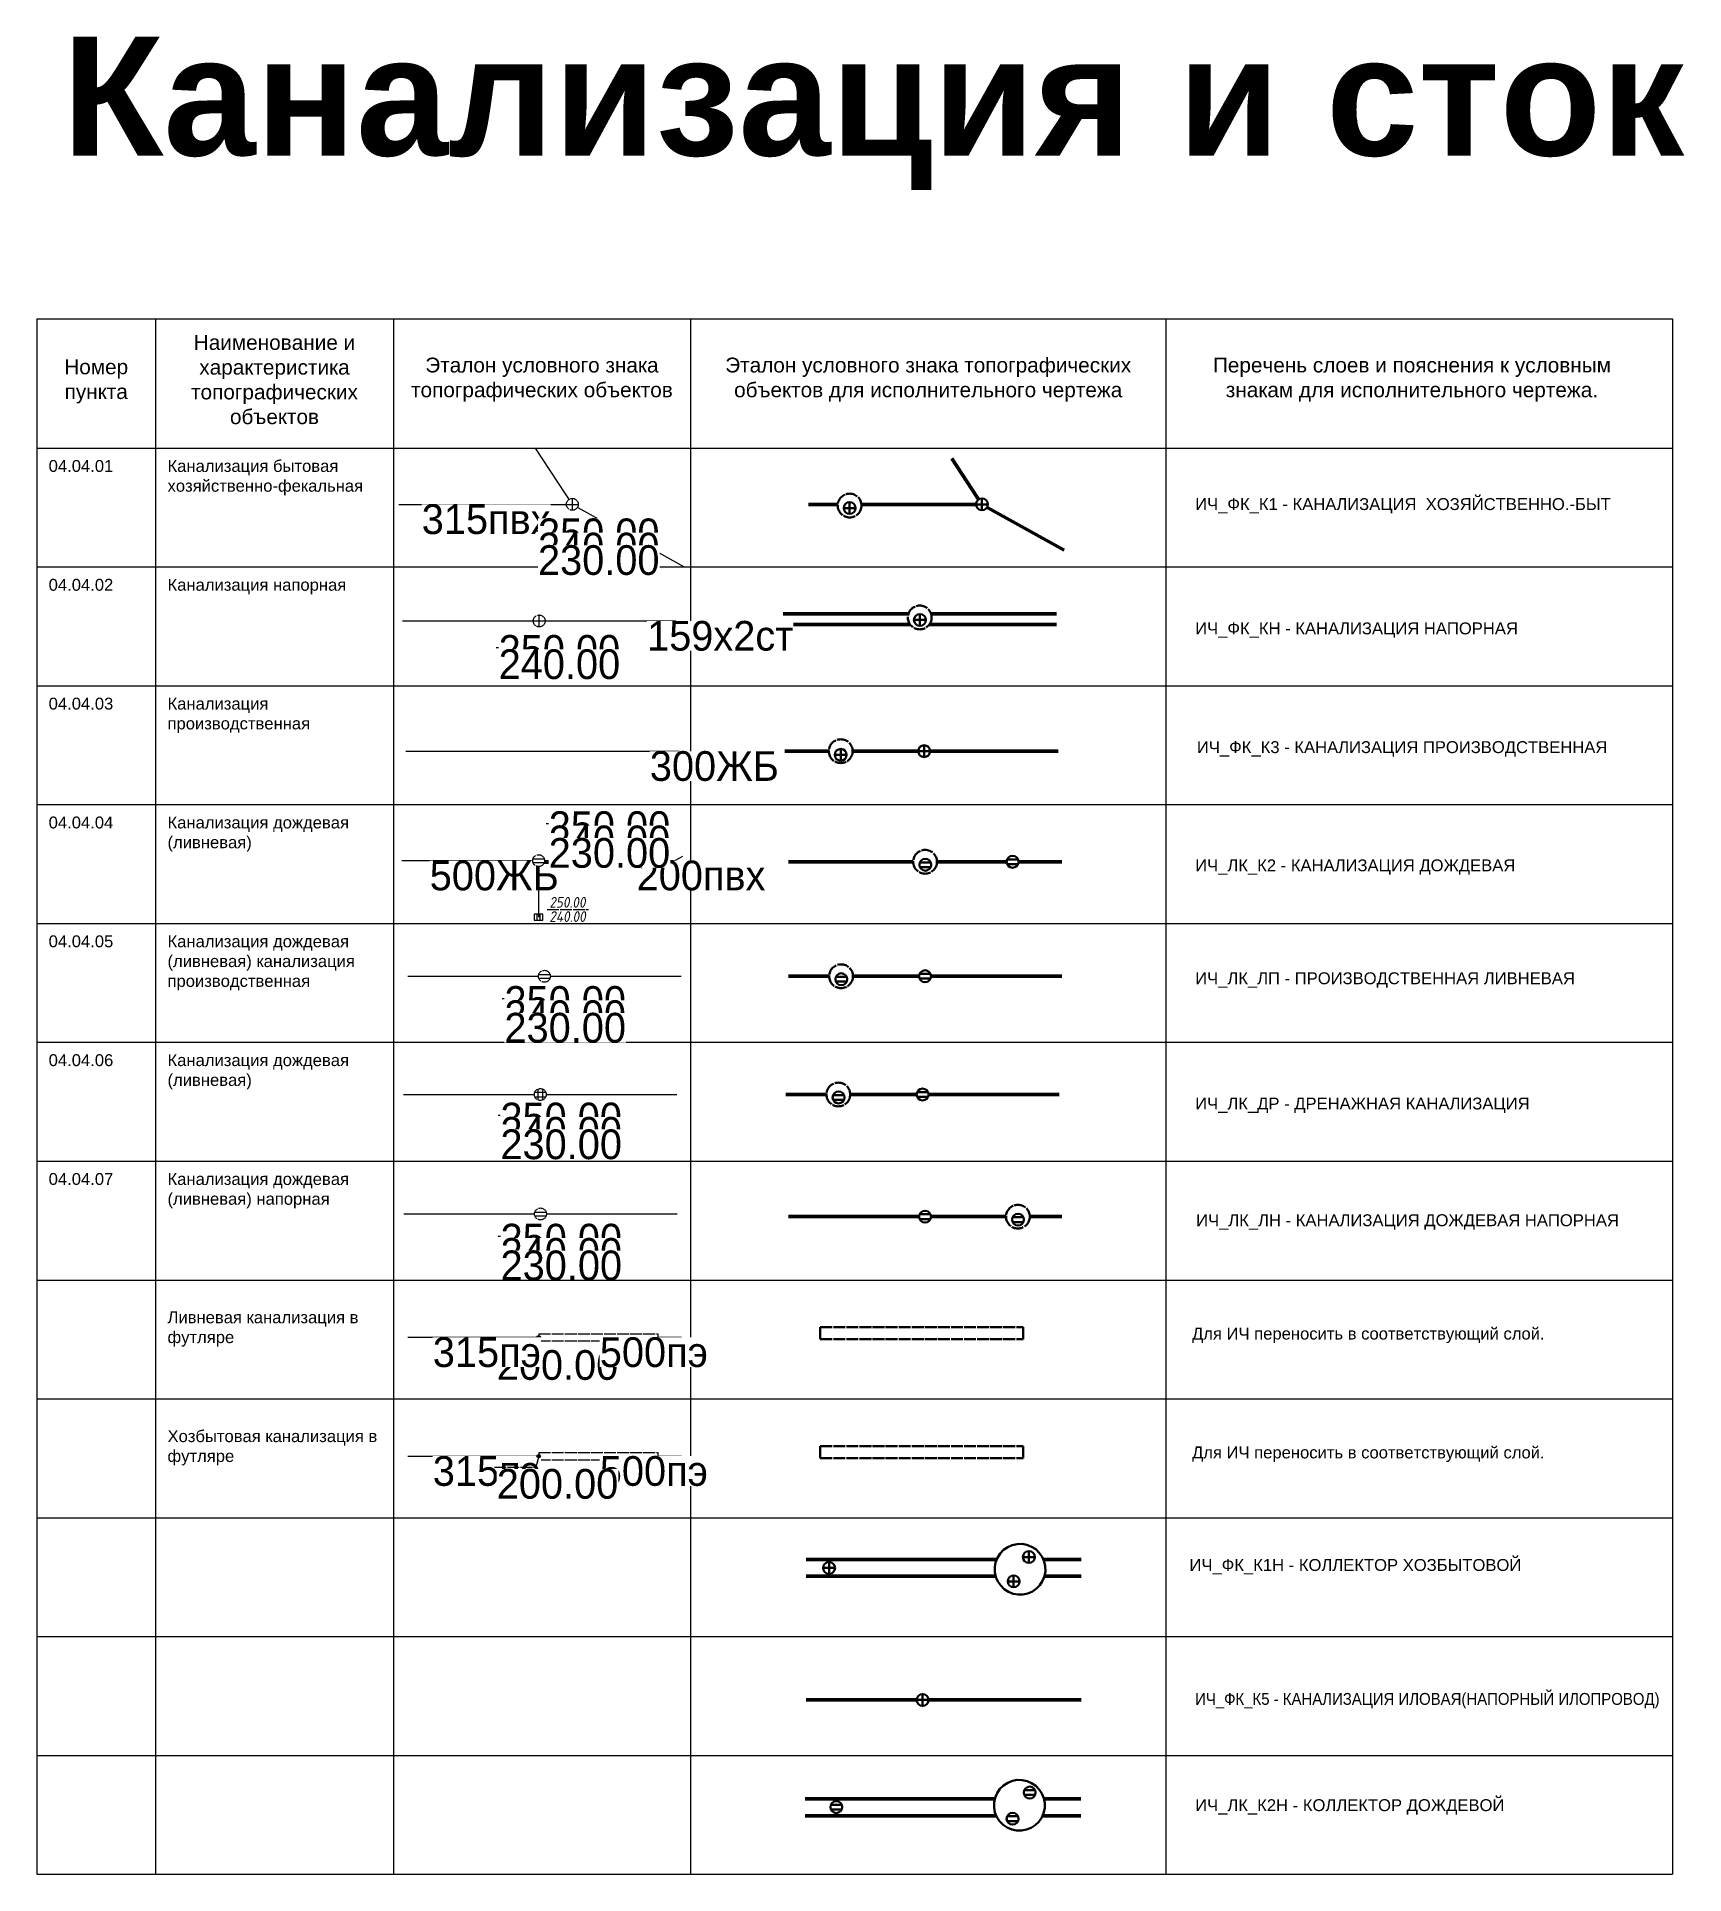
# Paper-space layout 'Канализация.' of a CAD drawing. Header units: metres. Extents: x -615 to -476, y 86 to 241.
import ezdxf
from ezdxf.enums import TextEntityAlignment as Align
from ezdxf.lldxf.tags import DXFTag

# ---------------------------------------------------------------- set-up
doc = ezdxf.new("R2018")
doc.units = ezdxf.units.M
doc.set_wipeout_variables(frame=1)
doc.linetypes.add('DOT', pattern=[0.5, 0, -0.5])
doc.linetypes.add('T_04.LINE', pattern=[1, 1, 0])
for name, color, linetype, lineweight in [('01_Оформление', 7, 'Continuous', 20), ('13_Канализация Бытовая', 22, 'Continuous', 20), ('14_Канализация Дождевая', 30, 'Continuous', 20), ('ИЧ_ЛК_ДР', 30, 'Continuous', 60), ('ИЧ_ЛК_К2', 30, 'Continuous', 60), ('ИЧ_ЛК_К2Н', 30, 'Continuous', 60), ('ИЧ_ЛК_ЛН', 30, 'Continuous', 60), ('ИЧ_ЛК_ЛП', 30, 'Continuous', 60), ('ИЧ_ФК_К1', 22, 'Continuous', 60), ('ИЧ_ФК_К1Н', 22, 'Continuous', 60), ('ИЧ_ФК_К3', 22, 'Continuous', 60), ('ИЧ_ФК_К5', 22, 'Continuous', 60), ('ИЧ_ФК_КН', 22, 'Continuous', 60)]:
    doc.layers.add(name, color=color, linetype=linetype, lineweight=lineweight)
doc.styles.get("Standard").update_dxf_attribs({"font": 'isocpeur.ttf', "width": 1.1})
doc.styles.add('Д-431', font='ARIALNI.TTF')
doc.styles.add('Д-432', font='geniso.shx', dxfattribs={"oblique": 10})
doc.styles.add('Т-132', font='arial.ttf')
tags = doc.linetypes.add('T_04.04.01', pattern='A,4,-1,2,-0.5,["К",Д-431,S=0.9,R=0,X=-0.35,Y=-0.45],-0.5,2,-1', length=11).pattern_tags.tags
tags[10] = DXFTag(74, 10)
tags = doc.linetypes.add('T_04.04.02', pattern='A,4,-1,1.7,-0.8,["Кн",Д-431,S=0.9,R=0,X=-0.65,Y=-0.45],-0.7,1.7,-1', length=10.9).pattern_tags.tags
tags[10] = DXFTag(74, 10)
tags = doc.linetypes.add('T_04.04.03', pattern='A,4,-1,1.5,-1.2,["Кпр",Д-431,S=0.9,R=0,X=-1.1,Y=-0.45],-0.8,1.5,-1', length=11).pattern_tags.tags
tags[10] = DXFTag(74, 10)
tags = doc.linetypes.add('T_04.04.04', pattern='A,4,-1,2,-0.5,["Л",Д-431,S=0.9,R=0,X=-0.35,Y=-0.45],-0.5,2,-1', length=11).pattern_tags.tags
tags[10] = DXFTag(74, 10)
tags = doc.linetypes.add('T_04.04.05', pattern='A,4,-1,1.5,-1.2,["Лпр",Д-431,S=0.9,R=0,X=-1.1,Y=-0.45],-0.8,1.5,-1', length=11).pattern_tags.tags
tags[10] = DXFTag(74, 10)
tags = doc.linetypes.add('T_04.04.06', pattern='A,4,-1,1.7,-0.8,["Др",Д-431,S=0.9,R=0,X=-0.65,Y=-0.45],-0.7,1.7,-1', length=10.9).pattern_tags.tags
tags[10] = DXFTag(74, 10)
tags = doc.linetypes.add('T_04.04.07', pattern='A,4,-1,1.7,-0.8,["Лн",Д-431,S=0.9,R=0,X=-0.65,Y=-0.45],-0.7,1.7,-1', length=10.9).pattern_tags.tags
tags[10] = DXFTag(74, 10)

psp = doc.layouts.new('Канализация.')

# ---------------------------------------------------------------- texts
at = {"layer": '01_Оформление', "style": 'Т-132'}
for s, insert, char_height, width, attachment_point in [('{\\fArial|b1|i0|c204|p34;Канализация и сток}', (-544.67, 234.34), 10, 154.4656, 5), ('{\\fArial|b0|i0|c204|p34;Наименование и характеристика топографических объектов}', (-595.04, 211.93), 1.25, 18, 5), ('Номер пункта', (-610.04, 211.78), 1.25, 8, 5), ('Эталон условного знака топографических объектов', (-572.54, 211.93), 1.25, 23, 5), ('Эталон условного знака топографических объектов для исполнительного чертежа', (-540.04, 211.93), 1.25, 38, 5), ('Перечень слоев и пояснения к условным знакам для исполнительного чертежа.', (-499.34, 211.93), 1.25, 38, 5), ('04.04.01', (-614.04, 205.17), 1, 8, 1), ('Канализация бытовая хозяйственно-фекальная', (-604.04, 205.17), 1, 18, 1), ('04.04.02', (-614.04, 195.17), 1, 8, 1), ('Канализация напорная', (-604.04, 195.17), 1, 18, 1), ('04.04.03', (-614.04, 185.17), 1, 8, 1), ('Канализация производственная', (-604.04, 185.17), 1, 18, 1), ('04.04.04', (-614.04, 175.17), 1, 8, 1), ('Канализация дождевая (ливневая) ', (-604.04, 175.17), 1, 18, 1), ('04.04.05', (-614.04, 165.17), 1, 8, 1), ('Канализация дождевая (ливневая) канализация производственная', (-604.04, 165.17), 1, 18, 1), ('04.04.06', (-614.04, 155.17), 1, 8, 1), ('Канализация дождевая (ливневая) ', (-604.04, 155.17), 1, 18, 1), ('04.04.07', (-614.04, 145.17), 1, 8, 1), ('Канализация дождевая (ливневая) напорная', (-604.04, 145.17), 1, 18, 1), ('Ливневая канализация в футляре', (-604.04, 133.53), 1, 18, 1), ('Для ИЧ переносить в соответствующий слой.', (-517.84, 132.16), 1, 31.0396, 1), ('Хозбытовая канализация в футляре', (-604.04, 123.53), 1, 18, 1), ('Для ИЧ переносить в соответствующий слой.', (-517.84, 122.16), 1, 31.0396, 1)]:
    psp.add_mtext(s, dxfattribs=dict(at, insert=insert, char_height=char_height, width=width, attachment_point=attachment_point))
at = {"layer": 'ИЧ_ЛК_ДР', "style": 'Т-132'}
psp.add_text('ИЧ_ЛК_ДР - ДРЕНАЖНАЯ КАНАЛИЗАЦИЯ', height=1, dxfattribs=at).set_placement((-517.58, 150.52))
at = {"layer": 'ИЧ_ЛК_К2', "style": 'Т-132'}
psp.add_text('ИЧ_ЛК_К2 - КАНАЛИЗАЦИЯ ДОЖДЕВАЯ', height=1, dxfattribs=at).set_placement((-517.58, 170.56))
at = {"layer": 'ИЧ_ЛК_К2Н', "style": 'Т-132'}
psp.add_text('ИЧ_ЛК_К2Н - КОЛЛЕКТОР ДОЖДЕВОЙ', height=1, dxfattribs=at).set_placement((-517.58, 91.48))
at = {"layer": 'ИЧ_ЛК_ЛН', "style": 'Т-132'}
psp.add_text('ИЧ_ЛК_ЛН - КАНАЛИЗАЦИЯ ДОЖДЕВАЯ НАПОРНАЯ', height=1, dxfattribs=at).set_placement((-517.5, 140.7))
at = {"layer": 'ИЧ_ЛК_ЛП', "style": 'Т-132'}
psp.add_text('ИЧ_ЛК_ЛП - ПРОИЗВОДСТВЕННАЯ ЛИВНЕВАЯ', height=1, dxfattribs=at).set_placement((-517.58, 161.06))
at = {"layer": 'ИЧ_ФК_К1', "style": 'Т-132'}
psp.add_text('ИЧ_ФК_К1 - КАНАЛИЗАЦИЯ  ХОЗЯЙСТВЕННО.-БЫТ', height=1, dxfattribs=at).set_placement((-517.58, 200.96))
at = {"layer": 'ИЧ_ФК_К1Н', "style": 'Т-132'}
psp.add_text('ИЧ_ФК_К1Н - КОЛЛЕКТОР ХОЗБЫТОВОЙ', height=1, dxfattribs=at).set_placement((-518.06, 111.69))
at = {"layer": 'ИЧ_ФК_К3', "style": 'Т-132'}
psp.add_text('ИЧ_ФК_К3 - КАНАЛИЗАЦИЯ ПРОИЗВОДСТВЕННАЯ', height=1, dxfattribs=at).set_placement((-517.43, 180.51))
at = {"layer": 'ИЧ_ФК_К5', "style": 'Т-132', "width": 0.9}
psp.add_text('ИЧ_ФК_К5 - КАНАЛИЗАЦИЯ ИЛОВАЯ(НАПОРНЫЙ ИЛОПРОВОД)', height=1, dxfattribs=at).set_placement((-517.58, 100.42))
at = {"layer": 'ИЧ_ФК_КН', "style": 'Т-132'}
psp.add_text('ИЧ_ФК_КН - КАНАЛИЗАЦИЯ НАПОРНАЯ', height=1, dxfattribs=at).set_placement((-517.58, 190.5))

# ---------------------------------------------------------------- blocks, each defined once
blk = doc.blocks.new('ИГО_Канализация')
at = {"color": 0, "linetype": 'Continuous', "lineweight": -2}
for p, q in [((0, 0), (0, 0.5)), ((-0.5, 0), (0, 0)), ((0, 0), (0.5, 0)), ((0, -0.5), (0, 0))]:
    blk.add_line(p, q, dxfattribs=at)
blk.add_circle((0, 0), 0.5, dxfattribs=at)
blk.add_wipeout([(0.5, 0), (0.5, 0.05), (0.49, 0.1), (0.48, 0.15), (0.46, 0.19), (0.44, 0.24), (0.42, 0.28), (0.39, 0.32), (0.35, 0.35), (0.32, 0.39), (0.28, 0.42), (0.24, 0.44), (0.19, 0.46), (0.15, 0.48), (0.1, 0.49), (0.05, 0.5), (0, 0.5), (-0.05, 0.5), (-0.1, 0.49), (-0.15, 0.48), (-0.19, 0.46), (-0.24, 0.44), (-0.28, 0.42), (-0.32, 0.39), (-0.35, 0.35), (-0.39, 0.32), (-0.42, 0.28), (-0.44, 0.24), (-0.46, 0.19), (-0.48, 0.15), (-0.49, 0.1), (-0.5, 0.05), (-0.5, 0), (-0.5, -0.05), (-0.49, -0.1), (-0.48, -0.15), (-0.46, -0.19), (-0.44, -0.24), (-0.42, -0.28), (-0.39, -0.32), (-0.35, -0.35), (-0.32, -0.39), (-0.28, -0.42), (-0.24, -0.44), (-0.19, -0.46), (-0.15, -0.48), (-0.1, -0.49), (-0.05, -0.5), (0, -0.5), (0.05, -0.5), (0.1, -0.49), (0.15, -0.48), (0.19, -0.46), (0.24, -0.44), (0.28, -0.42), (0.32, -0.39), (0.35, -0.35), (0.39, -0.32), (0.42, -0.28), (0.44, -0.24), (0.46, -0.19), (0.48, -0.15), (0.49, -0.1), (0.5, -0.05)], dxfattribs=at)
for p, q in [((-0.5, 0), (0.5, 0)), ((0, 0), (0, 0.5)), ((-0.5, 0), (0, 0)), ((-0.5, 0), (0, 0)), ((0, 0), (0.5, 0)), ((0, -0.5), (0, 0)), ((0, 0), (0.5, 0))]:
    blk.add_line(p, q, dxfattribs=at)
blk.add_circle((0, 0), 0.5, dxfattribs=at)
blk = doc.blocks.new('ИГО_Ливневка')
at = {"color": 0, "linetype": 'Continuous', "lineweight": -2}
for p, q in [((-0.46, 0.2), (0.46, 0.2)), ((-0.46, -0.2), (0.46, -0.2))]:
    blk.add_line(p, q, dxfattribs=at)
blk.add_circle((0, 0), 0.5, dxfattribs=at)
blk.add_wipeout([(0.5, 0), (0.5, 0.05), (0.49, 0.1), (0.48, 0.15), (0.46, 0.19), (0.44, 0.24), (0.42, 0.28), (0.39, 0.32), (0.35, 0.35), (0.32, 0.39), (0.28, 0.42), (0.24, 0.44), (0.19, 0.46), (0.15, 0.48), (0.1, 0.49), (0.05, 0.5), (0, 0.5), (-0.05, 0.5), (-0.1, 0.49), (-0.15, 0.48), (-0.19, 0.46), (-0.24, 0.44), (-0.28, 0.42), (-0.32, 0.39), (-0.35, 0.35), (-0.39, 0.32), (-0.42, 0.28), (-0.44, 0.24), (-0.46, 0.19), (-0.48, 0.15), (-0.49, 0.1), (-0.5, 0.05), (-0.5, 0), (-0.5, -0.05), (-0.49, -0.1), (-0.48, -0.15), (-0.46, -0.19), (-0.44, -0.24), (-0.42, -0.28), (-0.39, -0.32), (-0.35, -0.35), (-0.32, -0.39), (-0.28, -0.42), (-0.24, -0.44), (-0.19, -0.46), (-0.15, -0.48), (-0.1, -0.49), (-0.05, -0.5), (0, -0.5), (0.05, -0.5), (0.1, -0.49), (0.15, -0.48), (0.19, -0.46), (0.24, -0.44), (0.28, -0.42), (0.32, -0.39), (0.35, -0.35), (0.39, -0.32), (0.42, -0.28), (0.44, -0.24), (0.46, -0.19), (0.48, -0.15), (0.49, -0.1), (0.5, -0.05)], dxfattribs=at)
for p, q in [((-0.46, 0.2), (0.46, 0.2)), ((-0.46, -0.2), (0.46, -0.2))]:
    blk.add_line(p, q, dxfattribs=at)
blk.add_circle((0, 0), 0.5, dxfattribs=at)
blk = doc.blocks.new('T_04.01.04')
at = {"color": 0, "linetype": 'DOT', "lineweight": 0, "ltscale": 10}
blk.add_wipeout([(-0.1, 0.49), (-0.19, 0.46), (-0.28, 0.42), (-0.35, 0.35), (-0.42, 0.28), (-0.46, 0.19), (-0.49, 0.1), (-0.5, 0), (-0.49, -0.1), (-0.46, -0.19), (-0.42, -0.28), (-0.35, -0.35), (-0.28, -0.42), (-0.19, -0.46), (-0.1, -0.49), (0, -0.5), (0.1, -0.49), (0.19, -0.46), (0.28, -0.42), (0.35, -0.35), (0.42, -0.28), (0.46, -0.19), (0.49, -0.1), (0.5, 0), (0.49, 0.1), (0.46, 0.19), (0.42, 0.28), (0.35, 0.35), (0.28, 0.42), (0.19, 0.46), (0.1, 0.49), (0, 0.5)], dxfattribs=at)
at = {"color": 0, "linetype": 'T_04.LINE', "lineweight": -2}
for p, q in [((-0.47, 0.16), (0.47, 0.16)), ((-0.47, -0.16), (0.47, -0.16))]:
    blk.add_line(p, q, dxfattribs=at)
blk.add_circle((0, 0), 0.5, dxfattribs=at)
blk = doc.blocks.new('*U80')
at = {"color": 0, "linetype": 'T_04.LINE', "lineweight": -2}
blk.add_line((-3.55, -1.88), (-0.05, -1.88), dxfattribs=at)
at = {"color": 0, "linetype": 'T_04.LINE', "lineweight": -2, "oblique": 10, "flags": 104}
for tag, p in [('Z', (-3.35, -0.83)), ('Z1', (-3.35, -2.03)), ('Z2', (-3.35, -3.08)), ('Z3', (-3.35, -4.13))]:
    blk.add_attdef(tag, text='', height=0.9, dxfattribs=at).set_placement(p, align=Align.TOP_LEFT)
at = {"color": 0, "linetype": 'T_04.LINE', "lineweight": -2}
blk.add_blockref('T_04.01.04', (0, 0), dxfattribs=at)
blk = doc.blocks.new('*U77')
at = {"color": 0, "lineweight": 30, "flags": 106}
blk.add_attdef('d-', text='', height=0.9, dxfattribs=at).set_placement((0, 0), align=Align.MIDDLE_CENTER)
blk = doc.blocks.new('*U76')
at = {"color": 0, "lineweight": 30, "flags": 106}
blk.add_attdef('d-', text='', height=0.9, dxfattribs=at).set_placement((0, 0), align=Align.MIDDLE_CENTER)
blk = doc.blocks.new('*U74')
at = {"color": 0, "lineweight": 30, "flags": 106}
blk.add_attdef('d-', text='', height=0.9, dxfattribs=at).set_placement((0, 0), align=Align.MIDDLE_CENTER)
blk = doc.blocks.new('*U73')
at = {"color": 0, "lineweight": 30, "flags": 106}
blk.add_attdef('d-', text='', height=0.9, dxfattribs=at).set_placement((0, 0), align=Align.MIDDLE_CENTER)
blk = doc.blocks.new('*U70')
at = {"color": 0, "lineweight": 30, "flags": 106}
blk.add_attdef('d-', text='', height=0.9, dxfattribs=at).set_placement((0, 0), align=Align.MIDDLE_CENTER)
blk = doc.blocks.new('T_04.01.05')
at = {"color": 0, "linetype": 'DOT', "lineweight": 0, "ltscale": 10}
blk.add_wipeout([(-0.1, 0.49), (-0.19, 0.46), (-0.28, 0.42), (-0.35, 0.35), (-0.42, 0.28), (-0.46, 0.19), (-0.49, 0.1), (-0.5, 0), (-0.49, -0.1), (-0.46, -0.19), (-0.42, -0.28), (-0.35, -0.35), (-0.28, -0.42), (-0.19, -0.46), (-0.1, -0.49), (0, -0.5), (0.1, -0.49), (0.19, -0.46), (0.28, -0.42), (0.35, -0.35), (0.42, -0.28), (0.46, -0.19), (0.49, -0.1), (0.5, 0), (0.49, 0.1), (0.46, 0.19), (0.42, 0.28), (0.35, 0.35), (0.28, 0.42), (0.19, 0.46), (0.1, 0.49), (0, 0.5)], dxfattribs=at)
at = {"color": 0, "linetype": 'T_04.LINE', "lineweight": -2}
for points in [[(-0.46, 0.2), (0.46, 0.2)], [(-0.2, 0.46), (-0.2, -0.46)], [(0.2, 0.46), (0.2, -0.46)], [(-0.46, -0.2), (0.46, -0.2)]]:
    blk.add_lwpolyline(points, dxfattribs=at)
blk.add_circle((0, 0), 0.5, dxfattribs=at)
blk = doc.blocks.new('*U40')
at = {"color": 0, "linetype": 'T_04.LINE', "lineweight": -2}
blk.add_line((-3.55, -1.74), (-0.05, -1.74), dxfattribs=at)
at = {"color": 0, "linetype": 'T_04.LINE', "lineweight": -2, "oblique": 10, "flags": 104}
for tag, p in [('Z', (-3.35, -0.69)), ('Z1', (-3.35, -1.89)), ('Z2', (-3.35, -2.94)), ('Z3', (-3.35, -3.99))]:
    blk.add_attdef(tag, text='', height=0.9, dxfattribs=at).set_placement(p, align=Align.TOP_LEFT)
at = {"color": 0, "linetype": 'T_04.LINE', "lineweight": -2}
blk.add_blockref('T_04.01.05', (0, 0), dxfattribs=at)
blk = doc.blocks.new('*U39')
at = {"color": 0, "linetype": 'T_04.LINE', "lineweight": -2}
blk.add_line((-3.55, -1.88), (-0.05, -1.88), dxfattribs=at)
at = {"color": 0, "linetype": 'T_04.LINE', "lineweight": -2, "oblique": 10, "flags": 104}
for tag, p in [('Z', (-3.35, -0.83)), ('Z1', (-3.35, -2.03)), ('Z2', (-3.35, -3.08)), ('Z3', (-3.35, -4.13))]:
    blk.add_attdef(tag, text='', height=0.9, dxfattribs=at).set_placement(p, align=Align.TOP_LEFT)
at = {"color": 0, "linetype": 'T_04.LINE', "lineweight": -2}
blk.add_blockref('T_04.01.04', (0, 0), dxfattribs=at)
blk = doc.blocks.new('*U38')
at = {"color": 0, "linetype": 'T_04.LINE', "lineweight": -2}
blk.add_line((0.65, 3.11), (4.15, 3.11), dxfattribs=at)
blk.add_blockref('T_04.01.04', (0, 0), dxfattribs=at)
at = {"color": 0, "linetype": 'T_04.LINE', "lineweight": -2, "oblique": 10, "flags": 104}
for tag, p in [('Z', (0.85, 4.16)), ('Z1', (0.85, 2.96)), ('Z2', (0.85, 1.91))]:
    blk.add_attdef(tag, text='', height=0.9, dxfattribs=at).set_placement(p, align=Align.TOP_LEFT)
blk.add_attdef('Z3', text='', height=0.9, dxfattribs=at).set_placement((0.85, 0.86), align=Align.TOP_LEFT)
blk = doc.blocks.new('T_04.01.03')
at = {"color": 0, "linetype": 'DOT', "lineweight": 0, "ltscale": 10}
blk.add_wipeout([(-0.1, 0.49), (-0.19, 0.46), (-0.28, 0.42), (-0.35, 0.35), (-0.42, 0.28), (-0.46, 0.19), (-0.49, 0.1), (-0.5, 0), (-0.49, -0.1), (-0.46, -0.19), (-0.42, -0.28), (-0.35, -0.35), (-0.28, -0.42), (-0.19, -0.46), (-0.1, -0.49), (0, -0.5), (0.1, -0.49), (0.19, -0.46), (0.28, -0.42), (0.35, -0.35), (0.42, -0.28), (0.46, -0.19), (0.49, -0.1), (0.5, 0), (0.49, 0.1), (0.46, 0.19), (0.42, 0.28), (0.35, 0.35), (0.28, 0.42), (0.19, 0.46), (0.1, 0.49), (0, 0.5)], dxfattribs=at)
at = {"color": 0, "linetype": 'T_04.LINE', "lineweight": -2}
for p, q in [((-0.5, 0), (0.5, 0)), ((0, -0.5), (0, 0.5))]:
    blk.add_line(p, q, dxfattribs=at)
blk.add_circle((0, 0), 0.5, dxfattribs=at)
blk = doc.blocks.new('*U37')
at = {"color": 0, "linetype": 'T_04.LINE', "lineweight": -2}
blk.add_line((-3.61, -2.24), (-0.11, -2.24), dxfattribs=at)
at = {"color": 0, "linetype": 'T_04.LINE', "lineweight": -2, "oblique": 10, "flags": 104}
for tag, p in [('Z', (-3.41, -1.19)), ('Z1', (-3.41, -2.39)), ('Z2', (-3.41, -3.44)), ('Z3', (-3.41, -4.49))]:
    blk.add_attdef(tag, text='', height=0.9, dxfattribs=at).set_placement(p, align=Align.TOP_LEFT)
at = {"color": 0, "linetype": 'T_04.LINE', "lineweight": -2}
blk.add_blockref('T_04.01.03', (0, 0), dxfattribs=at)
blk = doc.blocks.new('*U36')
at = {"color": 0, "linetype": 'T_04.LINE', "lineweight": -2}
blk.add_line((-3.08, -2.24), (0.42, -2.24), dxfattribs=at)
at = {"color": 0, "linetype": 'T_04.LINE', "lineweight": -2, "oblique": 10, "flags": 104}
for tag, p in [('Z', (-2.88, -1.19)), ('Z1', (-2.88, -2.39)), ('Z2', (-2.88, -3.44)), ('Z3', (-2.88, -4.49))]:
    blk.add_attdef(tag, text='', height=0.9, dxfattribs=at).set_placement(p, align=Align.TOP_LEFT)
at = {"color": 0, "linetype": 'T_04.LINE', "lineweight": -2}
blk.add_blockref('T_04.01.03', (0, 0), dxfattribs=at)
blk = doc.blocks.new('*U177')
at = {"color": 0, "linetype": 'T_04.LINE', "lineweight": -2, "flags": 106}
blk.add_attdef('d-', text='', height=0.9, dxfattribs=at).set_placement((0, 0), align=Align.MIDDLE_CENTER)
blk = doc.blocks.new('T_Point')
at = {"linetype": 'Continuous', "lineweight": -2}
h = blk.add_hatch(color=0, dxfattribs=at)
h.dxf.hatch_style = 1
h.paths.add_polyline_path([(-0.15, 0, 1), (0.15, 0, 1)])
at = {"color": 0, "linetype": 'Continuous', "lineweight": 0}
blk.add_circle((0, 0), 0.15, dxfattribs=at)
blk = doc.blocks.new('*U176')
at = {"color": 0, "linetype": 'T_04.LINE', "lineweight": -2}
for p in [(0, 0), (-3.73, -0.93)]:
    blk.add_line(p, (-0.23, -0.93), dxfattribs=at)
blk.add_blockref('T_Point', (0, 0), dxfattribs=at)
at = {"color": 0, "linetype": 'T_04.LINE', "lineweight": -2, "oblique": 10, "flags": 104}
for tag, p in [('Z', (-3.53, -1.08)), ('Z1', (-3.53, -2.13))]:
    blk.add_attdef(tag, text='', height=0.9, dxfattribs=at).set_placement(p, align=Align.TOP_LEFT)
blk = doc.blocks.new('*U175')
at = {"color": 0, "linetype": 'T_04.LINE', "lineweight": -2, "flags": 106}
blk.add_attdef('d-', text='', height=0.9, dxfattribs=at).set_placement((0, 0), align=Align.MIDDLE_CENTER)
blk = doc.blocks.new('*U179')
at = {"color": 0, "linetype": 'DOT', "lineweight": 0, "ltscale": 10}
blk.add_wipeout([(-0.2, 0.98), (-0.38, 0.92), (-0.56, 0.83), (-0.71, 0.71), (-0.83, 0.56), (-0.92, 0.38), (-0.98, 0.2), (-1, 0), (-0.98, -0.2), (-0.92, -0.38), (-0.83, -0.56), (-0.71, -0.71), (-0.56, -0.83), (-0.38, -0.92), (-0.2, -0.98), (0, -1), (0.2, -0.98), (0.38, -0.92), (0.56, -0.83), (0.71, -0.71), (0.83, -0.56), (0.92, -0.38), (0.98, -0.2), (1, 0), (0.98, 0.2), (0.92, 0.38), (0.83, 0.56), (0.71, 0.71), (0.56, 0.83), (0.38, 0.92), (0.2, 0.98), (0, 1)], dxfattribs=at)
at = {"color": 0, "linetype": 'T_04.LINE', "lineweight": 40}
blk.add_circle((0, 0), 1, dxfattribs=at)
blk = doc.blocks.new('*U180')
at = {"color": 0, "linetype": 'DOT', "lineweight": 0, "ltscale": 10}
blk.add_wipeout([(-0.2, 0.98), (-0.38, 0.92), (-0.56, 0.83), (-0.71, 0.71), (-0.83, 0.56), (-0.92, 0.38), (-0.98, 0.2), (-1, 0), (-0.98, -0.2), (-0.92, -0.38), (-0.83, -0.56), (-0.71, -0.71), (-0.56, -0.83), (-0.38, -0.92), (-0.2, -0.98), (0, -1), (0.2, -0.98), (0.38, -0.92), (0.56, -0.83), (0.71, -0.71), (0.83, -0.56), (0.92, -0.38), (0.98, -0.2), (1, 0), (0.98, 0.2), (0.92, 0.38), (0.83, 0.56), (0.71, 0.71), (0.56, 0.83), (0.38, 0.92), (0.2, 0.98), (0, 1)], dxfattribs=at)
at = {"color": 0, "linetype": 'T_04.LINE', "lineweight": 40}
blk.add_circle((0, 0), 1, dxfattribs=at)
blk = doc.blocks.new('*U181')
at = {"color": 0, "linetype": 'DOT', "lineweight": 0, "ltscale": 10}
blk.add_wipeout([(-0.2, 0.98), (-0.38, 0.92), (-0.56, 0.83), (-0.71, 0.71), (-0.83, 0.56), (-0.92, 0.38), (-0.98, 0.2), (-1, 0), (-0.98, -0.2), (-0.92, -0.38), (-0.83, -0.56), (-0.71, -0.71), (-0.56, -0.83), (-0.38, -0.92), (-0.2, -0.98), (0, -1), (0.2, -0.98), (0.38, -0.92), (0.56, -0.83), (0.71, -0.71), (0.83, -0.56), (0.92, -0.38), (0.98, -0.2), (1, 0), (0.98, 0.2), (0.92, 0.38), (0.83, 0.56), (0.71, 0.71), (0.56, 0.83), (0.38, 0.92), (0.2, 0.98), (0, 1)], dxfattribs=at)
at = {"color": 0, "linetype": 'T_04.LINE', "lineweight": 40}
blk.add_circle((0, 0), 1, dxfattribs=at)
blk = doc.blocks.new('*U182')
at = {"color": 0, "linetype": 'DOT', "lineweight": 0, "ltscale": 10}
blk.add_wipeout([(-0.2, 0.98), (-0.38, 0.92), (-0.56, 0.83), (-0.71, 0.71), (-0.83, 0.56), (-0.92, 0.38), (-0.98, 0.2), (-1, 0), (-0.98, -0.2), (-0.92, -0.38), (-0.83, -0.56), (-0.71, -0.71), (-0.56, -0.83), (-0.38, -0.92), (-0.2, -0.98), (0, -1), (0.2, -0.98), (0.38, -0.92), (0.56, -0.83), (0.71, -0.71), (0.83, -0.56), (0.92, -0.38), (0.98, -0.2), (1, 0), (0.98, 0.2), (0.92, 0.38), (0.83, 0.56), (0.71, 0.71), (0.56, 0.83), (0.38, 0.92), (0.2, 0.98), (0, 1)], dxfattribs=at)
at = {"color": 0, "linetype": 'T_04.LINE', "lineweight": 40}
blk.add_circle((0, 0), 1, dxfattribs=at)
blk = doc.blocks.new('*U183')
at = {"color": 0, "linetype": 'DOT', "lineweight": 0, "ltscale": 10}
blk.add_wipeout([(-0.2, 0.98), (-0.38, 0.92), (-0.56, 0.83), (-0.71, 0.71), (-0.83, 0.56), (-0.92, 0.38), (-0.98, 0.2), (-1, 0), (-0.98, -0.2), (-0.92, -0.38), (-0.83, -0.56), (-0.71, -0.71), (-0.56, -0.83), (-0.38, -0.92), (-0.2, -0.98), (0, -1), (0.2, -0.98), (0.38, -0.92), (0.56, -0.83), (0.71, -0.71), (0.83, -0.56), (0.92, -0.38), (0.98, -0.2), (1, 0), (0.98, 0.2), (0.92, 0.38), (0.83, 0.56), (0.71, 0.71), (0.56, 0.83), (0.38, 0.92), (0.2, 0.98), (0, 1)], dxfattribs=at)
at = {"color": 0, "linetype": 'T_04.LINE', "lineweight": 40}
blk.add_circle((0, 0), 1, dxfattribs=at)
blk = doc.blocks.new('*U184')
at = {"color": 0, "linetype": 'DOT', "lineweight": 0, "ltscale": 10}
blk.add_wipeout([(-0.2, 0.98), (-0.38, 0.92), (-0.56, 0.83), (-0.71, 0.71), (-0.83, 0.56), (-0.92, 0.38), (-0.98, 0.2), (-1, 0), (-0.98, -0.2), (-0.92, -0.38), (-0.83, -0.56), (-0.71, -0.71), (-0.56, -0.83), (-0.38, -0.92), (-0.2, -0.98), (0, -1), (0.2, -0.98), (0.38, -0.92), (0.56, -0.83), (0.71, -0.71), (0.83, -0.56), (0.92, -0.38), (0.98, -0.2), (1, 0), (0.98, 0.2), (0.92, 0.38), (0.83, 0.56), (0.71, 0.71), (0.56, 0.83), (0.38, 0.92), (0.2, 0.98), (0, 1)], dxfattribs=at)
at = {"color": 0, "linetype": 'T_04.LINE', "lineweight": 40}
blk.add_circle((0, 0), 1, dxfattribs=at)

# ---------------------------------------------------------------- linework, layer by layer
at = {"linetype": 'T_04.LINE', "lineweight": -2}
psp.add_line((-572.11, 167.35), (-568.61, 167.35), dxfattribs=at)
psp.add_lwpolyline([(-573.2, 166.45), (-572.45, 166.45), (-572.45, 166.95), (-573.2, 166.95)], close=True, dxfattribs=at)
for points in [[(-572.95, 166.45), (-572.95, 166.95)], [(-572.7, 166.45), (-572.7, 166.95)]]:
    psp.add_lwpolyline(points, dxfattribs=at)
at = {"layer": '01_Оформление'}
for p, q in [((-615.04, 217.06), (-477.42, 217.06)), ((-615.04, 217.06), (-615.04, 206.17)), ((-605.04, 217.06), (-605.04, 206.17)), ((-585.04, 217.06), (-585.04, 206.17)), ((-560.04, 217.06), (-560.04, 206.17)), ((-520.04, 217.06), (-520.04, 206.17)), ((-477.42, 217.06), (-477.42, 206.17)), ((-477.42, 217.06), (-477.42, 206.17)), ((-615.04, 206.17), (-480.04, 206.17)), ((-615.04, 206.17), (-615.04, 86.17)), ((-615.04, 206.17), (-480.04, 206.17)), ((-615.04, 206.17), (-477.42, 206.17)), ((-605.04, 206.17), (-605.04, 86.17)), ((-585.04, 206.17), (-585.04, 86.17)), ((-560.04, 206.17), (-560.04, 86.17)), ((-520.04, 206.17), (-520.04, 86.17)), ((-477.42, 206.17), (-477.42, 86.17)), ((-615.04, 196.17), (-477.42, 196.17)), ((-615.04, 186.17), (-477.42, 186.17)), ((-615.04, 176.17), (-477.42, 176.17)), ((-615.04, 166.17), (-477.42, 166.17)), ((-615.04, 156.17), (-477.42, 156.17)), ((-615.04, 146.17), (-477.42, 146.17)), ((-615.04, 136.17), (-477.42, 136.17)), ((-615.04, 126.17), (-477.42, 126.17)), ((-615.04, 116.17), (-477.42, 116.17)), ((-615.04, 106.17), (-477.42, 106.17)), ((-615.04, 96.17), (-477.42, 96.17)), ((-615.04, 86.17), (-477.42, 86.17))]:
    psp.add_line(p, q, dxfattribs=at)
at = {"layer": '13_Канализация Бытовая', "linetype": 'T_04.LINE'}
for p, q in [((-572.81, 121.65), (-572.81, 121.35)), ((-572.81, 121.65), (-562.8, 121.65)), ((-572.81, 121.05), (-572.81, 121.35)), ((-572.81, 121.05), (-562.8, 121.05)), ((-562.8, 121.65), (-562.8, 121.35)), ((-562.8, 121.05), (-562.8, 121.35))]:
    psp.add_line(p, q, dxfattribs=at)
at = {"layer": '13_Канализация Бытовая', "linetype": 'T_04.04.01'}
for points in [[(-569.98, 201.44), (-573.07, 206.17)], [(-569.98, 201.44), (-560.57, 196.17)]]:
    psp.add_lwpolyline(points, dxfattribs=at)
at = {"layer": '13_Канализация Бытовая', "linetype": 'T_04.04.01', "flags": 128}
for points in [[(-584.57, 201.44), (-569.98, 201.44)], [(-583.81, 121.35), (-572.81, 121.35)], [(-562.8, 121.35), (-560.8, 121.35)]]:
    psp.add_lwpolyline(points, dxfattribs=at)
at = {"layer": '13_Канализация Бытовая', "linetype": 'T_04.04.02'}
for points in [[(-584.26, 191.63), (-572.76, 191.63)], [(-572.76, 191.63), (-561.26, 191.63)]]:
    psp.add_lwpolyline(points, dxfattribs=at)
at = {"layer": '13_Канализация Бытовая', "linetype": 'T_04.04.03', "flags": 128}
psp.add_lwpolyline([(-583.99, 180.67), (-560.99, 180.67)], dxfattribs=at)
at = {"layer": '14_Канализация Дождевая', "linetype": 'T_04.LINE'}
for p, q in [((-572.81, 131.65), (-572.81, 131.35)), ((-572.81, 131.65), (-562.8, 131.65)), ((-562.8, 131.65), (-562.8, 131.35)), ((-572.81, 131.05), (-572.81, 131.35)), ((-572.81, 131.05), (-562.8, 131.05)), ((-562.8, 131.05), (-562.8, 131.35))]:
    psp.add_line(p, q, dxfattribs=at)
at = {"layer": '14_Канализация Дождевая', "linetype": 'T_04.04.04'}
for points in [[(-560.72, 171.8), (-561.32, 171.46), (-560.72, 171.12)], [(-584.32, 171.46), (-572.82, 171.46)], [(-572.82, 171.46), (-572.82, 166.7)], [(-572.82, 171.46), (-561.32, 171.46)], [(-583.81, 131.35), (-572.81, 131.35)], [(-562.8, 131.35), (-560.8, 131.35)]]:
    psp.add_lwpolyline(points, dxfattribs=at)
at = {"layer": '14_Канализация Дождевая', "linetype": 'T_04.04.05'}
for points in [[(-583.83, 161.73), (-572.33, 161.73)], [(-572.33, 161.73), (-560.83, 161.73)]]:
    psp.add_lwpolyline(points, dxfattribs=at)
at = {"layer": '14_Канализация Дождевая', "linetype": 'T_04.04.06'}
for points in [[(-584.18, 151.78), (-572.68, 151.78)], [(-572.68, 151.78), (-561.18, 151.78)]]:
    psp.add_lwpolyline(points, dxfattribs=at)
at = {"layer": '14_Канализация Дождевая', "linetype": 'T_04.04.07'}
for points in [[(-584.16, 141.73), (-572.66, 141.73)], [(-572.66, 141.73), (-561.16, 141.73)]]:
    psp.add_lwpolyline(points, dxfattribs=at)
at = {"layer": 'ИЧ_ЛК_ДР'}
for points in [[(-552.01, 151.78), (-540.51, 151.78)], [(-540.51, 151.78), (-529.01, 151.78)]]:
    psp.add_lwpolyline(points, dxfattribs=at)
at = {"layer": 'ИЧ_ЛК_К2', "linetype": 'T_04.LINE', "lineweight": 40}
for p, q in [((-549.12, 132.19), (-549.12, 131.69)), ((-549.12, 132.19), (-532.04, 132.19)), ((-549.12, 131.19), (-549.12, 131.69)), ((-532.04, 132.19), (-532.04, 131.69)), ((-532.04, 131.19), (-532.04, 131.69)), ((-549.12, 131.19), (-532.04, 131.19))]:
    psp.add_line(p, q, dxfattribs=at)
at = {"layer": 'ИЧ_ЛК_К2'}
for points in [[(-551.8, 171.36), (-540.3, 171.36)], [(-540.3, 171.36), (-528.8, 171.36)]]:
    psp.add_lwpolyline(points, dxfattribs=at)
at = {"layer": 'ИЧ_ЛК_К2Н', "lineweight": 40}
psp.add_lwpolyline([(-530.24, 91.73), (-530.24, 92.15), (-530.31, 92.56), (-530.47, 92.95), (-530.7, 93.3), (-530.99, 93.6), (-531.34, 93.84), (-531.72, 94), (-532.13, 94.09), (-532.55, 94.1), (-532.96, 94.02), (-533.35, 93.86), (-533.7, 93.64), (-534, 93.34), (-534.24, 93), (-534.4, 92.61), (-534.49, 92.2), (-534.49, 91.78), (-534.42, 91.37), (-534.26, 90.98), (-534.03, 90.63), (-533.74, 90.33), (-533.4, 90.1), (-533.01, 89.93), (-532.6, 89.84), (-532.18, 89.84), (-531.77, 89.92), (-531.38, 90.07), (-531.03, 90.3), (-530.73, 90.59), (-530.49, 90.94), (-530.33, 91.32)], close=True, dxfattribs=at)
at = {"layer": 'ИЧ_ЛК_К2Н'}
for points in [[(-534.43, 92.51), (-550.38, 92.51)], [(-527.21, 92.51), (-530.3, 92.51)], [(-534.31, 91.09), (-550.38, 91.09)], [(-527.21, 91.09), (-530.42, 91.09)]]:
    psp.add_lwpolyline(points, dxfattribs=at)
at = {"layer": 'ИЧ_ЛК_ЛН'}
for points in [[(-551.8, 141.5), (-540.3, 141.5)], [(-540.3, 141.5), (-528.8, 141.5)]]:
    psp.add_lwpolyline(points, dxfattribs=at)
at = {"layer": 'ИЧ_ЛК_ЛП'}
for points in [[(-551.8, 161.73), (-540.3, 161.73)], [(-540.3, 161.73), (-528.8, 161.73)]]:
    psp.add_lwpolyline(points, dxfattribs=at)
at = {"layer": 'ИЧ_ФК_К1', "linetype": 'T_04.LINE', "lineweight": 40}
for p, q in [((-549.12, 122.19), (-549.12, 121.69)), ((-549.12, 122.19), (-532.04, 122.19)), ((-532.04, 122.19), (-532.04, 121.69)), ((-549.12, 121.19), (-549.12, 121.69)), ((-549.12, 121.19), (-532.04, 121.19)), ((-532.04, 121.19), (-532.04, 121.69))]:
    psp.add_line(p, q, dxfattribs=at)
at = {"layer": 'ИЧ_ФК_К1'}
for points in [[(-535.52, 201.44), (-538.04, 205.31)], [(-535.52, 201.44), (-528.61, 197.57)]]:
    psp.add_lwpolyline(points, dxfattribs=at)
at = {"layer": 'ИЧ_ФК_К1', "flags": 128}
psp.add_lwpolyline([(-550.1, 201.44), (-535.52, 201.44)], dxfattribs=at)
at = {"layer": 'ИЧ_ФК_К1Н', "lineweight": 40}
psp.add_lwpolyline([(-530.64, 110.5), (-530.41, 110.86), (-530.26, 111.25), (-530.18, 111.66), (-530.19, 112.08), (-530.28, 112.49), (-530.45, 112.87), (-530.69, 113.21), (-530.99, 113.51), (-531.34, 113.73), (-531.73, 113.89), (-532.14, 113.96), (-532.56, 113.95), (-532.97, 113.86), (-533.35, 113.7), (-533.7, 113.46), (-533.99, 113.16), (-534.21, 112.8), (-534.37, 112.41), (-534.44, 112), (-534.44, 111.58), (-534.35, 111.17), (-534.18, 110.79), (-533.94, 110.45), (-533.64, 110.15), (-533.29, 109.93), (-532.9, 109.77), (-532.48, 109.7), (-532.07, 109.71), (-531.66, 109.8), (-531.27, 109.96), (-530.93, 110.2)], close=True, dxfattribs=at)
at = {"layer": 'ИЧ_ФК_К1Н'}
for points in [[(-534.28, 112.66), (-550.32, 112.66)], [(-527.16, 112.66), (-530.34, 112.66)], [(-534.37, 111.24), (-550.32, 111.24)], [(-527.16, 111.24), (-530.26, 111.24)]]:
    psp.add_lwpolyline(points, dxfattribs=at)
at = {"layer": 'ИЧ_ФК_К3', "flags": 128}
psp.add_lwpolyline([(-552.1, 180.67), (-529.1, 180.67)], dxfattribs=at)
at = {"layer": 'ИЧ_ФК_К5'}
psp.add_lwpolyline([(-527.16, 100.83), (-550.32, 100.83)], dxfattribs=at)
at = {"layer": 'ИЧ_ФК_КН'}
for points in [[(-552.24, 192.22), (-540.74, 192.22)], [(-540.74, 192.22), (-529.24, 192.22)], [(-552.24, 191.34), (-540.74, 191.34)], [(-540.74, 191.34), (-529.24, 191.34)]]:
    psp.add_lwpolyline(points, dxfattribs=at)

# ---------------------------------------------------------------- block references
ref = psp.add_blockref('*U70', (-582.65, 201.44))
lines = psp.add_mtext('315пвх', dxfattribs={"color": 0, "insert": (-582.65, 201.44), "char_height": 2.5, "attachment_point": 1, "bg_fill": 3, "box_fill_scale": 1, "bg_fill_color": 256, "bg_fill_transparency": 0})
ref.add_attrib('d-', '', (-582.65, 201.44), dxfattribs={"flags": 104}).embed_mtext(lines)
ref = psp.add_blockref('*U73', (-563.69, 191.63))
lines = psp.add_mtext('159х2ст', dxfattribs={"color": 0, "insert": (-563.69, 191.63), "char_height": 2.5, "attachment_point": 1, "bg_fill": 3, "box_fill_scale": 1, "bg_fill_color": 256, "bg_fill_transparency": 0})
ref.add_attrib('d-', '', (-563.69, 191.63), dxfattribs={"flags": 104}).embed_mtext(lines)
ref = psp.add_blockref('*U74', (-563.46, 180.67))
lines = psp.add_mtext('300ЖБ', dxfattribs={"color": 0, "insert": (-563.46, 180.67), "char_height": 2.5, "attachment_point": 1, "bg_fill": 3, "box_fill_scale": 1, "bg_fill_color": 256, "bg_fill_transparency": 0})
ref.add_attrib('d-', '', (-563.46, 180.67), dxfattribs={"flags": 104}).embed_mtext(lines)
ref = psp.add_blockref('*U77', (-581.98, 171.46))
lines = psp.add_mtext('500ЖБ', dxfattribs={"color": 0, "insert": (-581.98, 171.46), "char_height": 2.5, "attachment_point": 1, "bg_fill": 3, "box_fill_scale": 1, "bg_fill_color": 256, "bg_fill_transparency": 0})
ref.add_attrib('d-', '', (-581.98, 171.46), dxfattribs={"flags": 104}).embed_mtext(lines)
ref = psp.add_blockref('*U76', (-564.57, 171.46))
lines = psp.add_mtext('200пвх', dxfattribs={"color": 0, "insert": (-564.57, 171.46), "char_height": 2.5, "attachment_point": 1, "bg_fill": 3, "box_fill_scale": 1, "bg_fill_color": 256, "bg_fill_transparency": 0})
ref.add_attrib('d-', '', (-564.57, 171.46), dxfattribs={"flags": 104}).embed_mtext(lines)
ref = psp.add_blockref('*U176', (-572.81, 131.35))
lines = psp.add_mtext('200.00', dxfattribs={"color": 0, "linetype": 'T_04.LINE', "lineweight": -2, "insert": (-576.34, 130.27), "char_height": 2.5, "attachment_point": 1, "bg_fill": 3, "box_fill_scale": 1, "bg_fill_color": 256, "bg_fill_transparency": 0})
ref.add_attrib('Z', '', (-576.34, 130.27), dxfattribs={"flags": 104}).embed_mtext(lines)
ref = psp.add_blockref('*U177', (-581.72, 131.35))
lines = psp.add_mtext('315пэ', dxfattribs={"color": 0, "linetype": 'T_04.LINE', "lineweight": -2, "insert": (-581.72, 131.35), "char_height": 2.5, "attachment_point": 1, "bg_fill": 3, "box_fill_scale": 1, "bg_fill_color": 256, "bg_fill_transparency": 0})
ref.add_attrib('d-', '', (-581.72, 131.35), dxfattribs={"flags": 104}).embed_mtext(lines)
ref = psp.add_blockref('*U175', (-567.67, 131.35))
lines = psp.add_mtext('500пэ', dxfattribs={"color": 0, "linetype": 'T_04.LINE', "lineweight": -2, "insert": (-567.67, 131.35), "char_height": 2.5, "attachment_point": 1, "bg_fill": 3, "box_fill_scale": 1, "bg_fill_color": 256, "bg_fill_transparency": 0})
ref.add_attrib('d-', '', (-567.67, 131.35), dxfattribs={"flags": 104}).embed_mtext(lines)
ref = psp.add_blockref('*U177', (-581.72, 121.35))
lines = psp.add_mtext('315пэ', dxfattribs={"color": 0, "linetype": 'T_04.LINE', "lineweight": -2, "insert": (-581.72, 121.35), "char_height": 2.5, "attachment_point": 1, "bg_fill": 3, "box_fill_scale": 1, "bg_fill_color": 256, "bg_fill_transparency": 0})
ref.add_attrib('d-', '', (-581.72, 121.35), dxfattribs={"flags": 104}).embed_mtext(lines)
ref = psp.add_blockref('*U175', (-567.67, 121.35))
lines = psp.add_mtext('500пэ', dxfattribs={"color": 0, "linetype": 'T_04.LINE', "lineweight": -2, "insert": (-567.67, 121.35), "char_height": 2.5, "attachment_point": 1, "bg_fill": 3, "box_fill_scale": 1, "bg_fill_color": 256, "bg_fill_transparency": 0})
ref.add_attrib('d-', '', (-567.67, 121.35), dxfattribs={"flags": 104}).embed_mtext(lines)
at = {"layer": '13_Канализация Бытовая', "color": 7}
ref = psp.add_blockref('*U176', (-572.81, 121.35), dxfattribs=at)
lines = psp.add_mtext('200.00', dxfattribs={"layer": '0', "color": 0, "linetype": 'T_04.LINE', "lineweight": -2, "insert": (-576.34, 120.27), "char_height": 2.5, "attachment_point": 1, "bg_fill": 3, "box_fill_scale": 1, "bg_fill_color": 256, "bg_fill_transparency": 0})
ref.add_attrib('Z', '', (-576.34, 120.27), dxfattribs={"flags": 104}).embed_mtext(lines)

psp.set_redraw_order([(e.dxf.handle, doc.entitydb.next_handle()) for e in psp.query("TEXT MTEXT ATTDEF DIMENSION ARC_DIMENSION")])  # texts and dimensions are drawn at this point

# ---------------------------------------------------------------- next in the draw order: block references
ref = psp.add_blockref('*U36', (-569.98, 201.44))
lines = psp.add_mtext('250.00', dxfattribs={"color": 0, "linetype": 'T_04.LINE', "lineweight": -2, "insert": (-572.87, 200.25), "char_height": 2.5, "attachment_point": 1, "bg_fill": 3, "box_fill_scale": 1, "bg_fill_color": 256, "bg_fill_transparency": 0})
ref.add_attrib('Z', '', (-572.87, 200.25), dxfattribs={"flags": 104}).embed_mtext(lines)
lines = psp.add_mtext('240.00', dxfattribs={"color": 0, "linetype": 'T_04.LINE', "lineweight": -2, "insert": (-572.87, 199.05), "char_height": 2.5, "attachment_point": 1, "bg_fill": 3, "box_fill_scale": 1, "bg_fill_color": 256, "bg_fill_transparency": 0})
ref.add_attrib('Z1', '', (-572.87, 199.05), dxfattribs={"flags": 104}).embed_mtext(lines)
lines = psp.add_mtext('230.00', dxfattribs={"color": 0, "linetype": 'T_04.LINE', "lineweight": -2, "insert": (-572.87, 198), "char_height": 2.5, "attachment_point": 1, "bg_fill": 3, "box_fill_scale": 1, "bg_fill_color": 256, "bg_fill_transparency": 0})
ref.add_attrib('Z2', '', (-572.87, 198), dxfattribs={"flags": 104}).embed_mtext(lines)
ref = psp.add_blockref('*U37', (-572.77, 191.63))
lines = psp.add_mtext('250.00', dxfattribs={"color": 0, "linetype": 'T_04.LINE', "lineweight": -2, "insert": (-576.18, 190.44), "char_height": 2.5, "attachment_point": 1, "bg_fill": 3, "box_fill_scale": 1, "bg_fill_color": 256, "bg_fill_transparency": 0})
ref.add_attrib('Z', '', (-576.18, 190.44), dxfattribs={"flags": 104}).embed_mtext(lines)
lines = psp.add_mtext('240.00', dxfattribs={"color": 0, "linetype": 'T_04.LINE', "lineweight": -2, "insert": (-576.18, 189.24), "char_height": 2.5, "attachment_point": 1, "bg_fill": 3, "box_fill_scale": 1, "bg_fill_color": 256, "bg_fill_transparency": 0})
ref.add_attrib('Z1', '', (-576.18, 189.24), dxfattribs={"flags": 104}).embed_mtext(lines)
ref = psp.add_blockref('*U38', (-572.82, 171.46))
lines = psp.add_mtext('250.00', dxfattribs={"color": 0, "linetype": 'T_04.LINE', "lineweight": -2, "insert": (-571.97, 175.61), "char_height": 2.5, "attachment_point": 1, "bg_fill": 3, "box_fill_scale": 1, "bg_fill_color": 256, "bg_fill_transparency": 0})
ref.add_attrib('Z', '', (-571.97, 175.61), dxfattribs={"flags": 104}).embed_mtext(lines)
lines = psp.add_mtext('240.00', dxfattribs={"color": 0, "linetype": 'T_04.LINE', "lineweight": -2, "insert": (-571.97, 174.41), "char_height": 2.5, "attachment_point": 1, "bg_fill": 3, "box_fill_scale": 1, "bg_fill_color": 256, "bg_fill_transparency": 0})
ref.add_attrib('Z1', '', (-571.97, 174.41), dxfattribs={"flags": 104}).embed_mtext(lines)
lines = psp.add_mtext('230.00', dxfattribs={"color": 0, "linetype": 'T_04.LINE', "lineweight": -2, "insert": (-571.97, 173.36), "char_height": 2.5, "attachment_point": 1, "bg_fill": 3, "box_fill_scale": 1, "bg_fill_color": 256, "bg_fill_transparency": 0})
ref.add_attrib('Z2', '', (-571.97, 173.36), dxfattribs={"flags": 104}).embed_mtext(lines)
ref = psp.add_blockref('*U39', (-572.33, 161.73))
lines = psp.add_mtext('250.00', dxfattribs={"color": 0, "linetype": 'T_04.LINE', "lineweight": -2, "insert": (-575.69, 160.9), "char_height": 2.5, "attachment_point": 1, "bg_fill": 3, "box_fill_scale": 1, "bg_fill_color": 256, "bg_fill_transparency": 0})
ref.add_attrib('Z', '', (-575.69, 160.9), dxfattribs={"flags": 104}).embed_mtext(lines)
lines = psp.add_mtext('240.00', dxfattribs={"color": 0, "linetype": 'T_04.LINE', "lineweight": -2, "insert": (-575.69, 159.7), "char_height": 2.5, "attachment_point": 1, "bg_fill": 3, "box_fill_scale": 1, "bg_fill_color": 256, "bg_fill_transparency": 0})
ref.add_attrib('Z1', '', (-575.69, 159.7), dxfattribs={"flags": 104}).embed_mtext(lines)
lines = psp.add_mtext('230.00', dxfattribs={"color": 0, "linetype": 'T_04.LINE', "lineweight": -2, "insert": (-575.69, 158.65), "char_height": 2.5, "attachment_point": 1, "bg_fill": 3, "box_fill_scale": 1, "bg_fill_color": 256, "bg_fill_transparency": 0})
ref.add_attrib('Z2', '', (-575.69, 158.65), dxfattribs={"flags": 104}).embed_mtext(lines)
ref = psp.add_blockref('*U40', (-572.68, 151.78))
lines = psp.add_mtext('250.00', dxfattribs={"color": 0, "linetype": 'T_04.LINE', "lineweight": -2, "insert": (-576.03, 151.09), "char_height": 2.5, "attachment_point": 1, "bg_fill": 3, "box_fill_scale": 1, "bg_fill_color": 256, "bg_fill_transparency": 0})
ref.add_attrib('Z', '', (-576.03, 151.09), dxfattribs={"flags": 104}).embed_mtext(lines)
lines = psp.add_mtext('240.00', dxfattribs={"color": 0, "linetype": 'T_04.LINE', "lineweight": -2, "insert": (-576.03, 149.89), "char_height": 2.5, "attachment_point": 1, "bg_fill": 3, "box_fill_scale": 1, "bg_fill_color": 256, "bg_fill_transparency": 0})
ref.add_attrib('Z1', '', (-576.03, 149.89), dxfattribs={"flags": 104}).embed_mtext(lines)
lines = psp.add_mtext('230.00', dxfattribs={"color": 0, "linetype": 'T_04.LINE', "lineweight": -2, "insert": (-576.03, 148.84), "char_height": 2.5, "attachment_point": 1, "bg_fill": 3, "box_fill_scale": 1, "bg_fill_color": 256, "bg_fill_transparency": 0})
ref.add_attrib('Z2', '', (-576.03, 148.84), dxfattribs={"flags": 104}).embed_mtext(lines)
ref = psp.add_blockref('*U80', (-572.66, 141.73))
lines = psp.add_mtext('250.00', dxfattribs={"color": 0, "linetype": 'T_04.LINE', "lineweight": -2, "insert": (-576.02, 140.9), "char_height": 2.5, "attachment_point": 1, "bg_fill": 3, "box_fill_scale": 1, "bg_fill_color": 256, "bg_fill_transparency": 0})
ref.add_attrib('Z', '', (-576.02, 140.9), dxfattribs={"flags": 104}).embed_mtext(lines)
lines = psp.add_mtext('240.00', dxfattribs={"color": 0, "linetype": 'T_04.LINE', "lineweight": -2, "insert": (-576.02, 139.7), "char_height": 2.5, "attachment_point": 1, "bg_fill": 3, "box_fill_scale": 1, "bg_fill_color": 256, "bg_fill_transparency": 0})
ref.add_attrib('Z1', '', (-576.02, 139.7), dxfattribs={"flags": 104}).embed_mtext(lines)
lines = psp.add_mtext('230.00', dxfattribs={"color": 0, "linetype": 'T_04.LINE', "lineweight": -2, "insert": (-576.02, 138.65), "char_height": 2.5, "attachment_point": 1, "bg_fill": 3, "box_fill_scale": 1, "bg_fill_color": 256, "bg_fill_transparency": 0})
ref.add_attrib('Z2', '', (-576.02, 138.65), dxfattribs={"flags": 104}).embed_mtext(lines)
at = {"layer": 'ИЧ_ЛК_ДР', "lineweight": 20}
psp.add_blockref('*U183', (-547.6, 151.78), dxfattribs=at)
at = {"layer": 'ИЧ_ЛК_ДР', "lineweight": 40}
psp.add_blockref('ИГО_Ливневка', (-540.51, 151.78), dxfattribs=at)
at = {"layer": 'ИЧ_ЛК_К2', "lineweight": 20}
psp.add_blockref('*U181', (-540.3, 171.36), dxfattribs=at)
at = {"layer": 'ИЧ_ЛК_К2', "lineweight": 40}
psp.add_blockref('ИГО_Ливневка', (-532.94, 171.36), dxfattribs=at)
at = {"layer": 'ИЧ_ЛК_К2Н', "lineweight": 40}
for p in [(-531.5, 93.04), (-547.77, 91.82), (-532.94, 90.84)]:
    psp.add_blockref('ИГО_Ливневка', p, dxfattribs=at)
at = {"layer": 'ИЧ_ЛК_ЛН', "lineweight": 20}
psp.add_blockref('*U184', (-532.49, 141.5), dxfattribs=at)
at = {"layer": 'ИЧ_ЛК_ЛН', "lineweight": 40}
psp.add_blockref('ИГО_Ливневка', (-540.3, 141.5), dxfattribs=at)
at = {"layer": 'ИЧ_ЛК_ЛП', "lineweight": 20}
psp.add_blockref('*U182', (-547.37, 161.73), dxfattribs=at)
at = {"layer": 'ИЧ_ЛК_ЛП', "lineweight": 40}
psp.add_blockref('ИГО_Ливневка', (-540.3, 161.73), dxfattribs=at)
at = {"layer": 'ИЧ_ФК_К1', "lineweight": 40}
for name, p in [('*U180', (-546.65, 201.34)), ('ИГО_Канализация', (-535.52, 201.44))]:
    psp.add_blockref(name, p, dxfattribs=at)
at = {"layer": 'ИЧ_ФК_К1Н', "lineweight": 40}
for p in [(-531.57, 112.86), (-548.38, 111.94), (-532.85, 110.81)]:
    psp.add_blockref('ИГО_Канализация', p, dxfattribs=at)
at = {"layer": 'ИЧ_ФК_К3', "lineweight": 40}
for name, p in [('*U179', (-547.4, 180.67)), ('ИГО_Канализация', (-540.38, 180.67))]:
    psp.add_blockref(name, p, dxfattribs=at)
at = {"layer": 'ИЧ_ФК_К5', "lineweight": 40}
psp.add_blockref('ИГО_Канализация', (-540.51, 100.83), dxfattribs=at)
at = {"layer": 'ИЧ_ФК_КН', "lineweight": 40}
psp.add_blockref('*U179', (-540.75, 191.92), dxfattribs=at)

# ---------------------------------------------------------------- next in the draw order: texts
at = {"linetype": 'T_04.LINE', "lineweight": -2, "insert": (-571.91, 168.4), "char_height": 0.9, "attachment_point": 1, "style": 'Д-432', "bg_fill": 3, "box_fill_scale": 1, "bg_fill_color": 256, "bg_fill_transparency": 0}
psp.add_mtext('250.00', dxfattribs=at)

# ---------------------------------------------------------------- next in the draw order: linework, layer by layer
at = {"layer": '01_Оформление'}
psp.add_line((-615.04, 136.17), (-477.42, 136.17), dxfattribs=at)

# ---------------------------------------------------------------- next in the draw order: block references
at = {"layer": 'ИЧ_ЛК_ДР', "lineweight": 40}
psp.add_blockref('ИГО_Ливневка', (-547.58, 151.53), dxfattribs=at)
at = {"layer": 'ИЧ_ЛК_К2', "lineweight": 40}
psp.add_blockref('ИГО_Ливневка', (-540.28, 171.11), dxfattribs=at)
at = {"layer": 'ИЧ_ЛК_ЛН', "lineweight": 40}
psp.add_blockref('ИГО_Ливневка', (-532.48, 141.25), dxfattribs=at)
at = {"layer": 'ИЧ_ЛК_ЛП', "lineweight": 40}
psp.add_blockref('ИГО_Ливневка', (-547.35, 161.48), dxfattribs=at)
at = {"layer": 'ИЧ_ФК_К1', "lineweight": 40}
psp.add_blockref('ИГО_Канализация', (-546.65, 201.13), dxfattribs=at)
at = {"layer": 'ИЧ_ФК_К3', "lineweight": 40}
psp.add_blockref('ИГО_Канализация', (-547.4, 180.36), dxfattribs=at)
at = {"layer": 'ИЧ_ФК_КН', "lineweight": 40}
psp.add_blockref('ИГО_Канализация', (-540.74, 191.71), dxfattribs=at)

# ---------------------------------------------------------------- next in the draw order: texts
at = {"linetype": 'T_04.LINE', "lineweight": -2, "insert": (-571.91, 167.2), "char_height": 0.9, "attachment_point": 1, "style": 'Д-432', "bg_fill": 3, "box_fill_scale": 1, "bg_fill_color": 256, "bg_fill_transparency": 0}
psp.add_mtext('240.00', dxfattribs=at)

doc.saveas('drawing.dxf')
